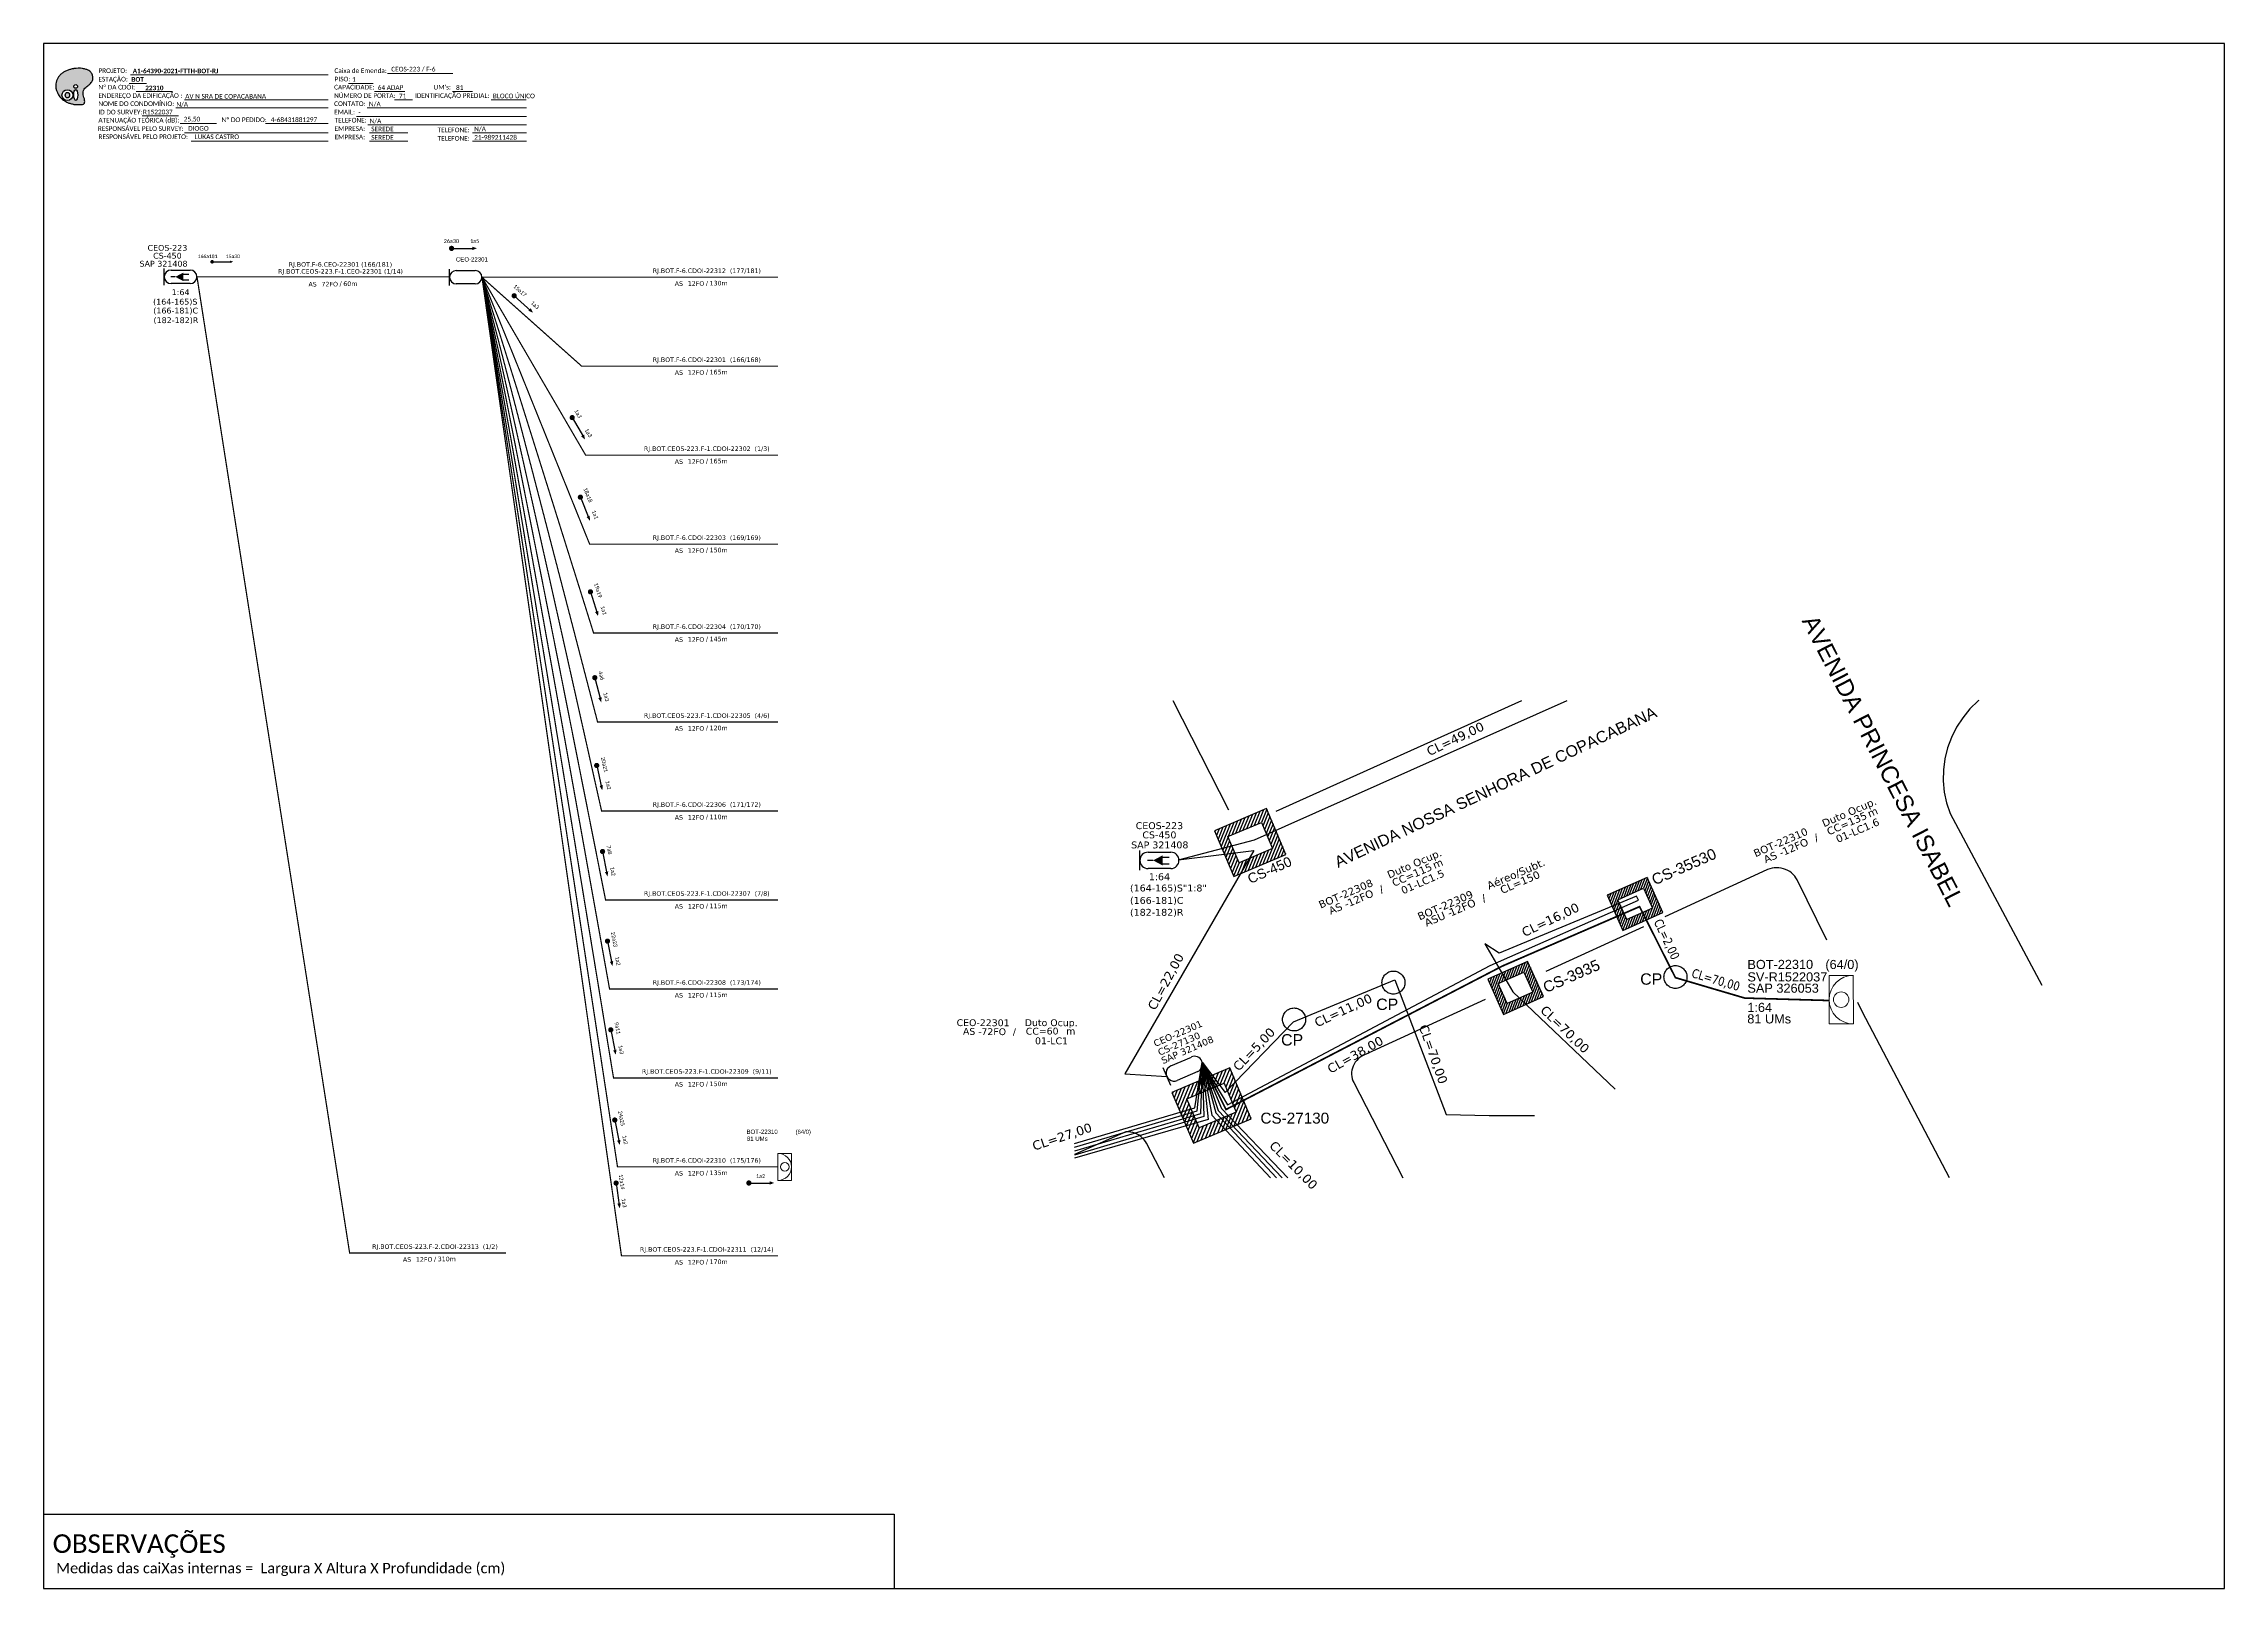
# Model space of a CAD drawing. Extents: x -89 to 1647, y 705 to 1299.
# Drawn here: x -89 to 749, y 705 to 1299 of the extents above; entities that cross this region are included whole.
import ezdxf
from ezdxf.enums import TextEntityAlignment as Align

# ---------------------------------------------------------------- set-up
doc = ezdxf.new("R2010")
doc.units = 0
doc.linetypes.add('PHANTOM2', pattern=[1.25, 0.625, -0.125, 0.125, -0.125, 0.125, -0.125])
for name, color, linetype in [('10.0-Cartográfico', 252, 'Continuous'), ('10.1-Caixas Subterrâneas', 5, 'Continuous'), ('10.3-Nome das Ruas', 252, 'Continuous'), ('20.4-CEOS', 1, 'Continuous'), ('20.5-CEO', 1, 'Continuous'), ('CAP a instalar', 1, 'Continuous'), ('CAP_A_INSTALAR', 1, 'Continuous'), ('CD a instalar', 1, 'Continuous'), ('CELULAS_GPON', 7, 'Continuous'), ('label_cabos', 7, 'Continuous'), ('Legenda', 1, 'Continuous'), ('LOGRADOURO', 5, 'Continuous'), ('SETA', 7, 'Continuous')]:
    doc.layers.add(name, color=color, linetype=linetype)
for name, color, linetype, lineweight in [("20.0-LEGENDA DOS CDO'S", 1, 'Continuous', 0), ('20.1-CDO_INTERIOR', 1, 'Continuous', 0), ('20.2-CDO_POSTE', 1, 'Continuous', 5), ('40.1-ETIQUETAS', 1, 'Continuous', 20)]:
    doc.layers.add(name, color=color, linetype=linetype, lineweight=lineweight)
doc.layers.add('EXTRA', color=50, linetype='Continuous', plot=False)
doc.styles.add('ARIAL', font='arial.ttf')
doc.styles.add('DIGICADE', font='arial.ttf')
doc.styles.add('siredit', font='verdana.ttf')
doc.styles.get("Standard").update_dxf_attribs({"font": 'arial.ttf'})
doc.styles.add('WMF-Calibri0', font='calibri.ttf')
doc.styles.add('WMF-Calibri1', font='calibrib.ttf')
doc.linetypes.add('FENCELINE1', pattern='A,0.25,-0.1,[133,ltypeshp.shx,S=0.1,R=0,X=-0.1,Y=0],-0.1,1', length=1.45)

# ---------------------------------------------------------------- blocks, each defined once
blk = doc.blocks.new('OI')
h = blk.add_hatch(color=40)
edge = h.paths.add_edge_path()
edge.add_spline(control_points=[(4.35, -0.67), (3.92, -0.99), (3.26, -1.5), (2.81, -2.59), (2.9, -3.5), (3.06, -4.27), (3.31, -4.85), (3.37, -5.39), (3.4, -5.88), (3.2, -6.4), (2.54, -6.61), (1.65, -6.63), (0.55, -6.67), (-0.56, -6.42), (-1.61, -6.14), (-2.77, -5.61), (-3.92, -4.77), (-4.89, -3.7), (-5.34, -2.65), (-5.6, -1.94), (-5.85, -0.96), (-5.71, 0.47), (-5.1, 2.02), (-4.14, 3.02), (-3.3, 3.61), (-2.37, 4.16), (-1.36, 4.44), (-0.56, 4.7), (0.79, 4.85), (2.24, 4.97), (3.79, 4.57), (4.67, 4.21), (5.44, 3.65), (5.76, 2.99), (6.03, 2.21), (6.01, 1.46), (5.72, 0.64), (5.31, 0.08), (4.88, -0.38), (4.51, -0.55), (4.35, -0.67)], knot_values=[0, 0, 0, 0, 1.60434, 2.417191, 3.427595, 4.282808, 4.776746, 5.304182, 5.888771, 6.258406, 6.858137, 7.79129, 8.986195, 10.124242, 11.187857, 12.242908, 13.953784, 15.414161, 16.515391, 17.349188, 17.675853, 19.552021, 21.515531, 22.568638, 23.63245, 24.621084, 25.782718, 26.745347, 27.142653, 29.870543, 31.004649, 31.921532, 32.709589, 33.801391, 34.042471, 35.192333, 35.971461, 36.628871, 37.254359, 37.836911, 37.836911, 37.836911, 37.836911], degree=3, periodic=0)
h.paths.add_polyline_path([(1.13, -0.87, -1), (-0.04, -0.87, -1)], flags=16)
edge = h.paths.add_edge_path(flags=16)
edge.add_ellipse((0.56, -3.59), major_axis=(-0.02, 1.71), ratio=0.361305, start_angle=0, end_angle=360)
h.paths.add_polyline_path([(-0.36, -3.62, -1), (-3.8, -3.62, -1)], flags=16)
edge = h.paths.add_edge_path(flags=0)
edge.add_ellipse((-2.08, -3.62), major_axis=(0, 0.885), ratio=0.758294, start_angle=0, end_angle=360)
at = {"color": 40}
for centre, radius in [((-2.08, -3.62), 1.72), ((0.54, -0.87), 0.587)]:
    blk.add_circle(centre, radius, dxfattribs=at)
blk.add_ellipse((-2.08, -3.62), major_axis=(0, 0.885), ratio=0.758294, start_param=-3.141592653589792, end_param=3.141592653589792, dxfattribs=at)
blk.add_ellipse((0.56, -3.59), major_axis=(-0.02, 1.71), ratio=0.361305, dxfattribs=at)
at = {"color": 40, "start_tangent": (-0.800898, -0.598801), "end_tangent": (-0.800898, -0.598801)}
blk.add_spline([(4.35, -0.67), (3.2, -1.78), (2.9, -2.54), (2.92, -3.55), (3.12, -4.38), (3.28, -4.85), (3.37, -5.37), (3.35, -5.95), (3.2, -6.29), (2.66, -6.55), (1.73, -6.63), (0.54, -6.62), (-0.58, -6.41), (-1.6, -6.11), (-2.56, -5.67), (-3.95, -4.67), (-4.89, -3.56), (-5.37, -2.56), (-5.64, -1.78), (-5.72, -1.46), (-5.63, 0.42), (-4.84, 2.22), (-4.13, 2.99), (-3.27, 3.62), (-2.4, 4.09), (-1.3, 4.47), (-0.37, 4.72), (0.02, 4.77), (2.75, 4.8), (3.85, 4.53), (4.69, 4.16), (5.31, 3.68), (5.85, 2.73), (5.93, 2.5), (5.94, 1.35), (5.67, 0.62), (5.29, 0.08), (4.84, -0.36), (4.35, -0.67)], degree=3, dxfattribs=at)
blk = doc.blocks.new('CARIMBO')
at = {"color": 7, "lineweight": 0}
for points in [[(134.48, -16.3), (159.61, -16.3)], [(35.15, -20.06), (41.7, -20.06)], [(35.66, -16.79), (111.64, -16.79)], [(37.81, -23.14), (51.75, -23.14)], [(119.43, -20.02), (128.92, -20.02)], [(129.48, -23.14), (141.1, -23.14)], [(159.42, -23.14), (167.09, -23.14)], [(40.13, -32.55), (54.07, -32.55)], [(52.97, -29.48), (111.64, -29.48)], [(56.38, -26.37), (111.64, -26.37)], [(122.56, -32.72), (187.83, -32.72)], [(126.6, -29.48), (187.83, -29.48)], [(137.07, -26.37), (144.01, -26.37)], [(174.24, -26.37), (187.8, -26.37)], [(54.67, -35.52), (68.61, -35.52)], [(56.38, -39.07), (111.64, -39.07)], [(126.84, -35.96), (187.83, -35.96)], [(127.45, -39.07), (142.25, -39.07)], [(167.06, -39.07), (187.83, -39.07)], [(58.87, -42.31), (111.64, -42.31)], [(127.45, -42.31), (142.25, -42.31)], [(167.06, -42.31), (187.83, -42.31)]]:
    blk.add_lwpolyline(points, dxfattribs=at)
at = {"color": 7, "xscale": 1.213923925163967, "yscale": 1.213923925163967, "zscale": 1.213923925163967, "rotation": 0.1532896023949059}
blk.add_blockref('OI', (13.86, -20.16), dxfattribs=at)
at = {"color": 7, "lineweight": 0, "style": 'WMF-Calibri0'}
for s, height, p in [('PROJETO:', 1.793, (23.26, -16.04)), ('Caixa de Emenda:', 1.7927, (114.02, -16.04)), ('ESTAÇÃO:', 1.793, (23.26, -19.32)), ('ENDEREÇO DA EDIFICAÇÃO :', 1.7927, (23.26, -25.63)), ('Nº DA CDOI:', 1.7927, (23.26, -22.39)), ('CAPACIDADE:', 1.7927, (113.91, -22.39)), ('NÚMERO DE PORTA:', 1.7927, (113.91, -25.63)), ('PISO:', 1.793, (114.09, -19.28)), ('IDENTIFICAÇÃO PREDIAL:', 1.7927, (144.99, -25.63)), ("UM's:", 1.793, (152.15, -22.39)), ('ATENUAÇÃO TEÓRICA (dB):', 1.7927, (23.26, -35.09)), ('NOME DO CONDOMÍNIO:', 1.7927, (23.26, -28.74)), ('ID DO SURVEY:', 1.7927, (23.26, -31.97)), ('CONTATO:', 1.793, (113.91, -28.74)), ('EMAIL:', 1.793, (113.91, -31.97)), ('TELEFONE:', 1.793, (114.09, -35.09)), ('RESPONSÁVEL PELO SURVEY:', 1.7927, (23.02, -38.32)), ('RESPONSÁVEL PELO PROJETO:', 1.7927, (23.26, -41.44)), ('EMPRESA:', 1.793, (114.09, -38.32)), ('EMPRESA:', 1.793, (114.09, -41.56)), ('TELEFONE:', 1.793, (153.7, -38.83)), ('TELEFONE:', 1.793, (153.7, -42.06))]:
    blk.add_text(s, height=height, dxfattribs=at).set_placement(p)
at = {"color": 7, "lineweight": 0, "flags": 8}
for tag, p, style in [('PROJ', (36.46, -16.13), 'WMF-Calibri1'), ('CEOS-XX', (135.87, -15.46), 'WMF-Calibri0'), ('EST', (35.94, -19.41), 'WMF-Calibri1'), ('LOGRADOURO', (56.65, -25.91), 'WMF-Calibri0'), ('PISO_PTR', (120.78, -19.42), 'WMF-Calibri0'), ('CAPAC.', (130.66, -22.52), 'WMF-Calibri0'), ('N°', (138.85, -25.77), 'WMF-Calibri0'), ("UC'S", (160.78, -22.54), 'WMF-Calibri0'), ('N°PREDIO', (174.94, -25.77), 'WMF-Calibri0'), ('_ID_', (40.39, -31.94), 'WMF-Calibri0'), ('NOME_DO_COND.', (53.23, -29.02), 'WMF-Calibri0'), ('O_POTEN', (56.06, -34.68), 'WMF-Calibri0'), ('EMAIL', (123.26, -32.12), 'WMF-Calibri0'), ('NOME_DO_CONTATO', (127.3, -28.89), 'WMF-Calibri0'), ('RES_SURVEY', (57.78, -38.23), 'WMF-Calibri0'), ('RES_PROJ', (60.27, -41.47), 'WMF-Calibri0'), ('TELEFONE', (127.55, -35.36), 'WMF-Calibri0'), ('EMP_RESP_SURVEY', (128.16, -38.47), 'WMF-Calibri0'), ('EMP_RESP_PROJ', (128.16, -41.71), 'WMF-Calibri0'), ('CONT_RESP_SURVEY', (167.76, -38.47), 'WMF-Calibri0'), ('CONT_RESP_PROJ', (167.76, -41.71), 'WMF-Calibri0')]:
    blk.add_attdef(tag, p, '', height=1.79, dxfattribs=dict(at, style=style))
at = {"color": 7, "lineweight": 0, "style": 'WMF-Calibri1', "flags": 8}
blk.add_attdef("N° CDO'S", text='', height=1.79, dxfattribs=at).set_placement((44.78, -22.68), align=Align.CENTER)
blk = doc.blocks.new('ETIQUETA_RS5F')
at = {"layer": '40.1-ETIQUETAS', "color": 0, "style": 'siredit'}
blk.add_text('/', height=1.5, dxfattribs=at).set_placement((1.58, -1.95), align=Align.MIDDLE_RIGHT)
for tag, p in [('ETIQUETA_R_SECUNDARIA', (1.21, 2.1)), ('ETIQUETA_R_PRIMARIA', (1.21, 4.1)), ('F_ATIVAS/F_MORTAS', (1.14, -4.24))]:
    blk.add_attdef(tag, text='', height=1.5, dxfattribs=at).set_placement(p, align=Align.MIDDLE_CENTER)
for tag, p in [('TIPO_CABO', (-6.58, -2.12)), ('CAP_CABO', (0.4, -2.09))]:
    blk.add_attdef(tag, text='', height=1.5, dxfattribs=at).set_placement(p, align=Align.MIDDLE_RIGHT)
for tag, p in [('FUSÃO_1', (0.85, -8.39)), ('FUSÃO_2', (0.85, -10.6)), ('FUSÃO_3', (0.85, -12.93)), ('FUSÃO_4', (0.85, -15.14)), ('FUSÃO_5', (0.85, -17.16))]:
    blk.add_attdef(tag, text='', height=1.5, dxfattribs=at).set_placement(p, align=Align.CENTER)
blk.add_attdef('METROS', text='', height=1.5, dxfattribs=at).set_placement((2.14, -1.95), align=Align.MIDDLE_LEFT)
blk = doc.blocks.new('CDOE-TEXTO PADRÃO')
at = {"layer": "20.0-LEGENDA DOS CDO'S", "color": 0, "style": 'ARIAL'}
for tag, p in [('CDO_N', (0.49, 7.39)), ('SAP', (0.51, 1.67)), ('CORDOALHA', (0.5, 4.33)), ('SPLITER_1', (0.59, -0.91)), ('(XX-XX_F)S', (0.54, -8.29)), ('SPLITER_2', (0.6, -3.55)), ('(XX-XX_L)S', (0.55, -10.83)), ('UMS', (0.55, -13.15))]:
    blk.add_attdef(tag, p, '', height=1.7, rotation=0.11799, dxfattribs=at)
blk.add_attdef('FIBRAS_UTILIZADAS', text='', height=1.7, rotation=0.11799, dxfattribs=at).set_placement((19.77, 7.43), align=Align.CENTER)
blk = doc.blocks.new('CDOI_INT')
at = {"layer": '20.1-CDO_INTERIOR', "color": 0, "lineweight": 18}
blk.add_lwpolyline([(4.25, -4.25), (4.25, 4.25), (0, 4.25), (0, -4.25)], close=True, dxfattribs=at)
blk.add_circle((2.12, 0), 1.36, dxfattribs=at)
blk.add_arc((0, 0), 4.25, 270, 90, dxfattribs=at)
at = {"layer": "20.0-LEGENDA DOS CDO'S", "color": 0, "style": 'ARIAL'}
for tag, p in [('SAP', (-0.08, 6.23)), ('CDO_N', (-0.08, 10.38)), ('SURVEY', (-0.08, 8.2)), ('SPLITER_1', (21.18, 10.38)), ('SPLITER_2', (21.19, 8.68)), ('1:XX', (5.94, -2.22)), ('UMS', (5.94, -4.24))]:
    blk.add_attdef(tag, p, '', height=1.36, dxfattribs=at)
blk.add_attdef('FIBRAS_UTILIZADAS', text='', height=1.36, dxfattribs=at).set_placement((15.34, 10.38), align=Align.CENTER)
blk = doc.blocks.new('*X65')
at = {"color": 0, "linetype": 'Continuous'}
for p, q in [((-1.25, 0.34099), (-0.49099, 1.1)), ((-1.25, 0.517767), (-0.667767, 1.1)), ((-1.25, 0.694544), (-0.844544, 1.1)), ((-1.25, 0.87132), (-1.02132, 1.1)), ((-1.25, 1.048097), (-1.198097, 1.1)), ((-0.789214, 0.625), (-0.314214, 1.1)), ((-0.612437, 0.625), (-0.137437, 1.1)), ((-0.43566, 0.625), (0.03934, 1.1)), ((-0.258883, 0.625), (0.216117, 1.1)), ((-0.082107, 0.625), (0.392893, 1.1)), ((0.09467, 0.625), (0.56967, 1.1)), ((0.271447, 0.625), (0.746447, 1.1)), ((0.448223, 0.625), (0.923223, 1.1)), ((0.625, 0.625), (1.1, 1.1)), ((0.801777, 0.625), (1.25, 1.073223)), ((0.8035, 0.449947), (1.25, 0.896447)), ((-1.25, 0.164214), (-0.8035, 0.610714)), ((-1.25, -0.012563), (-0.8035, 0.433937)), ((-1.25, -0.18934), (-0.8035, 0.25716)), ((-1.25, -0.366117), (-0.8035, 0.080383)), ((0.8035, 0.27317), (1.25, 0.71967)), ((0.8035, 0.096393), (1.25, 0.542893)), ((0.8035, -0.080383), (1.25, 0.366117)), ((0.8035, -0.25716), (1.25, 0.18934)), ((0.8035, -0.433937), (1.25, 0.012563)), ((-1.25, -0.542893), (-0.8035, -0.096393)), ((-1.25, -0.71967), (-0.8035, -0.27317)), ((-1.25, -0.896447), (-0.8035, -0.449947)), ((-1.25, -1.073223), (-0.801777, -0.625)), ((-1.1, -1.1), (-0.625, -0.625)), ((-0.923223, -1.1), (-0.448223, -0.625)), ((-0.746447, -1.1), (-0.271447, -0.625)), ((-0.56967, -1.1), (-0.09467, -0.625)), ((-0.392893, -1.1), (0.082107, -0.625)), ((-0.216117, -1.1), (0.258883, -0.625)), ((-0.03934, -1.1), (0.43566, -0.625)), ((0.137437, -1.1), (0.612437, -0.625)), ((0.314214, -1.1), (0.789214, -0.625)), ((0.49099, -1.1), (1.25, -0.34099)), ((0.667767, -1.1), (1.25, -0.517767)), ((0.8035, -0.610714), (1.25, -0.164214)), ((0.844544, -1.1), (1.25, -0.694544)), ((1.02132, -1.1), (1.25, -0.87132)), ((1.198097, -1.1), (1.25, -1.048097))]:
    blk.add_line(p, q, dxfattribs=at)
blk = doc.blocks.new('MANHOLE_MQ')
at = {"color": 0, "linetype": 'Continuous'}
for p, q in [((0.00000623, 0.00000569), (-0.00000627, 0.00000569)), ((-0.00000627, 0.00000569), (-0.00000627, -0.00000531)), ((0.00000623, -0.00000531), (0.00000623, 0.00000569)), ((-0.00000404, 0.00000331), (0.00000399, 0.00000331)), ((-0.00000404, -0.00000294), (-0.00000404, 0.00000331)), ((0.00000399, 0.00000331), (0.00000399, -0.00000294)), ((0.00000399, -0.00000294), (-0.00000404, -0.00000294)), ((0.00000399, -0.00000294), (0.00000399, -0.00000294)), ((-0.00000627, -0.00000531), (0.00000623, -0.00000531))]:
    blk.add_line(p, q, dxfattribs=at)
at = {"color": 0, "linetype": 'Continuous', "xscale": 5e-06, "yscale": 5e-06, "zscale": 1e-05}
blk.add_blockref('*X65', (-0.00000002, 0.00000019), dxfattribs=at)
blk = doc.blocks.new('MHMZ')
at = {"linetype": 'PHANTOM2'}
blk.add_circle((0, 0), 0.0000101, dxfattribs=at)
blk = doc.blocks.new('*U86')
at = {"layer": '20.4-CEOS', "color": 7, "style": 'siredit'}
for tag, p in [('FIBRAS_SPLITTER', (0, 0)), ('FIBRAS_TOP_C', (0, -4.13)), ('RESERVA_FINAIS', (0, -5.46))]:
    blk.add_attdef(tag, p, '', height=1.01, dxfattribs=at)
for tag, p, flags in [('ID_ATIVIDADE', (0, -6.77), 3), ('QTDE', (0, -9.4), 1), ('FATOR', (0, -8.09), 1), ('FID', (0, -10.71), 1)]:
    blk.add_attdef(tag, p, '', height=1.01, dxfattribs=dict(at, flags=flags))
blk = doc.blocks.new('Inst CDOI-64')
at = {"layer": '20.1-CDO_INTERIOR', "color": 1, "lineweight": 18}
blk.add_lwpolyline([(-2.12, -2.13), (-2.12, 2.12), (0, 2.12), (0.01, -2.13)], close=True, dxfattribs=at)
blk.add_circle((-1.06, 0), 0.68, dxfattribs=at)
blk.add_arc((0.01, 0), 2.13, 90.0276, 270.0276, dxfattribs=at)
at = {"layer": "20.0-LEGENDA DOS CDO'S"}
for tag, p, style, flags in [('ID_ATIVIDADE', (-9.3, 3.78), 'ARIAL', 3), ('FATOR', (-1.5, 3.78), 'ARIAL', 1), ('QTDE', (-9.18, -3.66), 'DIGICADE', 3)]:
    blk.add_attdef(tag, p, '', height=0.8, rotation=0.118, dxfattribs=dict(at, style=style, flags=flags))
at = {"layer": "20.0-LEGENDA DOS CDO'S", "style": 'ARIAL'}
for tag, p, rotation in [('SURVEY', (-9.3, 1.6), 359.9724), ('FID', (-9.3, 2.69), 0.118), ('SAP', (-9.3, 0.61), 359.9724), ('1:XX', (-9.31, -1.08), 359.9724), ('UMS', (-9.31, -2.09), 359.9724)]:
    blk.add_attdef(tag, p, '', height=0.8, rotation=rotation, dxfattribs=at)
blk.add_attdef('FIBRAS_UTILIZADAS', text='', height=0.8, rotation=359.9724, dxfattribs=at).set_placement((-0.99, 2.69), align=Align.CENTER)
blk = doc.blocks.new('Inst CB DT OCUP CFOA-SM-AS-80-TS-72')
at = {"layer": 'label_cabos', "color": 0, "style": 'siredit'}
for tag, flags, p in [('ID_ATIVIDADE', 3, (1.31, 2.67)), ('FATOR', 1, (11.56, 2.55))]:
    blk.add_attdef(tag, text='', height=1, rotation=359.69, dxfattribs=dict(at, flags=flags)).set_placement(p, align=Align.MIDDLE_CENTER)
for tag, p in [('TIPO_CABO', (1.76, 0)), ('DESTINO_CABO', (3.13, 1.26)), ('CABO', (4.69, -0.05)), ('/', (7.71, -0.05)), ('LANCE', (10.91, 0)), ('TIPO_CABO', (13.11, 1.24)), ('UND', (15.96, 0)), ('FID', (13.15, -1.41))]:
    blk.add_attdef(tag, text='', height=1, rotation=359.69, dxfattribs=at).set_placement(p, align=Align.MIDDLE_CENTER)
blk.add_attdef('QTDE', (12.43, -0.47), '', height=1, rotation=359.69, dxfattribs=at)
blk = doc.blocks.new('Inst CB DT OCUP CFOA-SM-AS-80-TS-24')
at = {"layer": 'label_cabos', "color": 0, "style": 'siredit'}
for tag, flags, p in [('ID_ATIVIDADE', 3, (1.31, 2.67)), ('FATOR', 1, (11.56, 2.55))]:
    blk.add_attdef(tag, text='', height=1, rotation=359.69, dxfattribs=dict(at, flags=flags)).set_placement(p, align=Align.MIDDLE_CENTER)
for tag, p in [('TIPO_CABO', (1.76, 0)), ('DESTINO_CABO', (3.13, 1.26)), ('CABO', (4.69, -0.05)), ('/', (7.71, -0.05)), ('LANCE', (10.91, 0)), ('TIPO_CABO', (13.11, 1.24)), ('UND', (15.96, 0)), ('FID', (13.15, -1.41))]:
    blk.add_attdef(tag, text='', height=1, rotation=359.69, dxfattribs=at).set_placement(p, align=Align.MIDDLE_CENTER)
blk.add_attdef('QTDE', (12.43, -0.47), '', height=1, rotation=359.69, dxfattribs=at)
blk = doc.blocks.new('LEGENDA DOS CABOS')
at = {"layer": 'EXTRA', "color": 0, "style": 'siredit'}
for tag, p in [('ID', (4.6, 0.97)), ('XX', (9.03, 0.97))]:
    blk.add_attdef(tag, text='', height=0.48, rotation=359.69, dxfattribs=at).set_placement(p, align=Align.MIDDLE_CENTER)
at = {"layer": 'Legenda', "color": 0, "style": 'siredit'}
for tag, p in [('TIPO_CABO', (1.31, 0)), ('CABO', (4.69, -0.05)), ('/', (6.81, -0.05)), ('METROS', (10.03, -0.05))]:
    blk.add_attdef(tag, text='', height=0.8, rotation=359.69, dxfattribs=at).set_placement(p, align=Align.MIDDLE_CENTER)

msp = doc.modelspace()

# ---------------------------------------------------------------- linework, layer by layer
msp.add_lwpolyline([(-89.32, 705.02), (749.25, 705.02), (749.25, 1299.02), (-89.32, 1299.02), (-89.32, 705.02)])
at = {"color": 7, "lineweight": 0}
msp.add_lwpolyline([(-4.01, 1268.26), (20.14, 1268.26)], dxfattribs=at)
at = {"const_width": 1}
for points in [[(67.05, 1220.28, 1), (68.06, 1220.28, 1)], [(91.24, 1202.4, 1), (91.99, 1201.73, 1)], [(113.69, 1155.66, 1), (114.19, 1154.79, 1)], [(116.9, 1125.08, 1), (117.28, 1124.15, 1)], [(120.81, 1088.71, 1), (121.11, 1087.75, 1)], [(122.5, 1055.69, 1), (122.75, 1054.72, 1)], [(123.25, 1021.95, 1), (123.47, 1020.97, 1)], [(125.51, 988.86, 1), (125.71, 987.87, 1)], [(127.41, 954.4, 1), (127.61, 953.41, 1)], [(128.68, 920.3, 1), (128.87, 919.32, 1)], [(130.21, 885.61, 1), (130.4, 884.62, 1)], [(130.75, 861.37, 1), (130.89, 860.37, 1)], [(181.36, 860.9, 1), (182.37, 860.9, 1)]]:
    msp.add_lwpolyline(points, format="xyb", close=True, dxfattribs=at)
at = {"color": 7, "const_width": 0.689}
msp.add_lwpolyline([(-24.87, 1215.14, 1), (-24.18, 1215.14, 1)], format="xyb", close=True, dxfattribs=at)
at = {"color": 7}
msp.add_lwpolyline([(-89.24, 733.5), (237.71, 733.5), (237.71, 705.02)], dxfattribs=at)
at = {"layer": '10.0-Cartográfico'}
for points in [[(344.87, 1046.49), (366.26, 1004.41)], [(384.68, 1003.91), (479.05, 1046.49)], [(654.82, 1046.49), (654.57, 1046.29), (651.42, 1043.17), (648.65, 1039.78), (646.26, 1036.12), (644.31, 1032.23), (642.83, 1028.18), (641.78, 1024.02), (641.19, 1019.78), (641.12, 1015.52), (641.52, 1011.25), (642.43, 1007.08), (643.76, 1002.98), (679.11, 937)], [(596.42, 954.26), (584.93, 977.5), (584.5, 978.24), (584.02, 978.95), (583.45, 979.57), (582.81, 980.16), (582.12, 980.66), (581.34, 981.09), (580.53, 981.47), (579.71, 981.74), (578.86, 981.97), (577.96, 982.08), (577.06, 982.11), (576.17, 982.06), (575.32, 981.93), (574.42, 981.72), (573.62, 981.39), (573.36, 981.31), (534.11, 963.26)], [(525.82, 959.45), (488.39, 942.23)], [(465.04, 931.49), (418.38, 910.03), (417.58, 909.63), (416.86, 909.15), (416.18, 908.63), (415.59, 908.03), (415.05, 907.35), (414.59, 906.63), (414.21, 905.88), (413.92, 905.08), (413.76, 904.29), (413.65, 903.46), (413.62, 902.63), (413.71, 901.8), (413.89, 901.01), (414.16, 900.23), (414.47, 899.56)], [(610.11, 926.58), (608.29, 930.25)], [(643.49, 862.95), (610.11, 926.58)], [(414.47, 899.56), (433.38, 862.95)], [(341.65, 862.95), (334.79, 876.16), (334.35, 876.87), (333.83, 877.53), (333.27, 878.16), (332.62, 878.75), (331.89, 879.25), (331.16, 879.68), (330.34, 880.02), (329.48, 880.29), (328.63, 880.48), (327.73, 880.59), (326.83, 880.61), (307.13, 871.9)]]:
    msp.add_lwpolyline(points, dxfattribs=at)
at = {"layer": '20.4-CEOS', "color": 7}
for p, q in [((-40.32, 1211.96), (-32.96, 1211.96)), ((-32.96, 1206.72), (-40.32, 1206.72)), ((335.35, 988.08), (344.13, 988.08)), ((344.13, 981.82), (335.35, 981.82))]:
    msp.add_line(p, q, dxfattribs=at)
at = {"layer": '20.4-CEOS', "color": 5}
for p, q in [((66.78, 1206.07), (66.78, 1212.32)), ((69.37, 1211.79), (76.64, 1211.79)), ((76.64, 1206.6), (69.37, 1206.6))]:
    msp.add_line(p, q, dxfattribs=at)
at = {"layer": '20.4-CEOS', "color": 7}
for points in [[(-42.94, 1206.18), (-42.94, 1212.5)], [(-38.67, 1209.34), (-40.44, 1209.34)], [(-35.77, 1210.38), (-33.53, 1210.38)], [(-35.77, 1208.2), (-33.53, 1208.2)], [(332.23, 981.18), (332.23, 988.72)], [(337.32, 984.95), (335.21, 984.95)], [(340.78, 986.19), (343.45, 986.19)], [(340.78, 983.59), (343.45, 983.59)]]:
    msp.add_lwpolyline(points, dxfattribs=at)
for points in [[(-38.67, 1209.34, 0, 3.24, 0), (-35.63, 1209.34, 3.24, 3.24, 0)], [(337.32, 984.95, 0, 3.86, 0), (340.94, 984.95, 3.86, 3.86, 0)]]:
    msp.add_lwpolyline(points, format="xyseb", dxfattribs=at)
for centre, radius, start, end in [((-40.32, 1209.34), 2.62, 90, 270), ((-32.96, 1209.34), 2.62, 270, 90), ((335.35, 984.95), 3.13, 90, 270), ((344.13, 984.95), 3.13, 270, 90)]:
    msp.add_arc(centre, radius, start, end, dxfattribs=at)
at = {"layer": '20.4-CEOS', "color": 5}
for centre, start, end in [((69.37, 1209.2), 90, 270), ((76.64, 1209.2), 270, 90)]:
    msp.add_arc(centre, 2.59, start, end, dxfattribs=at)
at = {"layer": '20.5-CEO', "color": 5}
for p, q in [((344.15, 905.92), (352.02, 909.35)), ((354.47, 903.74), (346.59, 900.3))]:
    msp.add_line(p, q, dxfattribs=at)
msp.add_lwpolyline([(341.09, 905.27), (344.04, 898.5)], dxfattribs=at)
for centre, start, end in [((345.37, 903.11), 113.56742, 293.56742), ((353.24, 906.55), 293.56742, 113.56742)]:
    msp.add_arc(centre, 3.06, start, end, dxfattribs=at)
at = {"layer": 'CAP a instalar', "color": 7, "linetype": 'FENCELINE1', "ltscale": 5, "const_width": 0.469}
for points in [[(-30.34, 1209.36), (66.78, 1209.36)], [(193.07, 1209.2), (79.23, 1209.2)], [(193.07, 1174.99), (117.58, 1174.99), (79.23, 1209.2)], [(193.07, 1106.57), (120.64, 1106.57), (79.23, 1209.2)], [(193.07, 1072.36), (122.17, 1072.36), (79.23, 1209.2)], [(193.07, 1003.94), (125.24, 1003.94), (79.23, 1209.2)], [(193.07, 935.52), (128.3, 935.52), (79.23, 1209.2)]]:
    msp.add_lwpolyline(points, dxfattribs=at)
at = {"layer": 'CAP a instalar', "linetype": 'FENCELINE1', "ltscale": 5, "const_width": 0.469}
msp.add_lwpolyline([(193.07, 867.1), (131.36, 867.1), (79.23, 1209.2)], dxfattribs=at)
at = {"layer": 'CAP_A_INSTALAR', "color": 8, "linetype": 'FENCELINE1', "ltscale": 5}
for points in [[(347.03, 985.18), (376.27, 992.87), (496.47, 1046.49)], [(356.2, 907.37), (365.87, 891.02), (466.94, 944.6), (523.9, 969.69), (523.2, 971.18)], [(523.2, 971.18), (470.33, 949.22), (464.83, 952.86), (475.58, 934.43)], [(475.58, 934.43), (515, 897), (515, 897)], [(356.2, 907.37), (358.45, 885.29), (307.13, 870.39)], [(307.13, 874.62), (354.27, 888.65), (356.2, 907.37)], [(356.2, 907.37), (361.43, 887.85), (384.75, 862.95)], [(356.2, 907.37), (363.57, 889.57), (389.13, 862.95)]]:
    msp.add_lwpolyline(points, dxfattribs=at)
at = {"layer": 'CAP_A_INSTALAR', "color": 7, "linetype": 'FENCELINE1', "ltscale": 5}
for points in [[(347.03, 985.18), (376.02, 988.71), (326.42, 902.9), (342.56, 901.89)], [(356.2, 907.37), (365.05, 895.68), (391.32, 922.89), (430.29, 938.97), (449.95, 887.22), (466.49, 886.91), (483.95, 886.87)], [(356.2, 907.37), (355.52, 887.55), (307.13, 873.14)], [(356.2, 907.37), (356.86, 886.42), (307.13, 871.6)], [(307.13, 876.1), (353.33, 889.8), (356.2, 907.37)], [(356.2, 907.37), (359.95, 887), (382.5, 862.95)], [(356.2, 907.37), (362.38, 888.73), (386.97, 862.95)]]:
    msp.add_lwpolyline(points, dxfattribs=at)
at = {"layer": 'CAP_A_INSTALAR', "linetype": 'FENCELINE1', "ltscale": 5, "const_width": 0.656}
msp.add_lwpolyline([(356.2, 907.37), (365.34, 889.16), (471.52, 944.28), (524.37, 967.17), (538.14, 939.87), (564.82, 932.01), (597.26, 931.08)], dxfattribs=at)
at = {"layer": 'CD a instalar', "color": 7, "linetype": 'FENCELINE1', "ltscale": 5, "const_width": 0.469}
for points in [[(88.53, 833.96), (28.36, 833.96), (-30.34, 1209.36)], [(193.07, 1140.78), (119.11, 1140.78), (79.23, 1209.2)], [(193.07, 1038.15), (123.7, 1038.15), (79.23, 1209.2)], [(193.07, 969.73), (126.77, 969.73), (79.23, 1209.2)], [(193.07, 901.31), (129.83, 901.31), (79.23, 1209.2)], [(193.07, 832.89), (132.89, 832.89), (79.23, 1209.2)]]:
    msp.add_lwpolyline(points, dxfattribs=at)
at = {"layer": 'SETA'}
for points in [[(67.56, 1220.28), (76.19, 1220.28)], [(91.62, 1202.06), (98.05, 1196.3)], [(113.94, 1155.23), (118.28, 1147.76)], [(117.09, 1124.62), (120.32, 1116.61)], [(120.96, 1088.23), (123.55, 1079.99)], [(122.62, 1055.2), (124.78, 1046.84)], [(123.36, 1021.46), (125.25, 1013.03)], [(125.61, 988.37), (127.28, 979.9)], [(127.51, 953.91), (129.18, 945.43)], [(128.78, 919.81), (130.45, 911.34)], [(130.31, 885.12), (131.98, 876.64)], [(130.82, 860.87), (132.04, 852.32)], [(181.87, 860.9), (190.5, 860.9)], [(181.87, 860.9), (190.5, 860.9)]]:
    msp.add_lwpolyline(points, dxfattribs=at)
at = {"layer": 'SETA', "color": 7}
msp.add_lwpolyline([(-24.53, 1215.14), (-17.01, 1215.14)], dxfattribs=at)
at = {"layer": 'SETA'}
for points in [[(75.5, 1220.96), (77.34, 1220.29), (75.5, 1219.63)], [(97.99, 1197.27), (98.91, 1195.54), (97.09, 1196.27)], [(118.52, 1148.7), (118.87, 1146.77), (117.36, 1148.03)], [(120.69, 1117.51), (120.76, 1115.55), (119.45, 1117.01)], [(123.99, 1080.86), (123.9, 1078.9), (122.71, 1080.45)], [(125.27, 1047.69), (125.08, 1045.74), (123.97, 1047.35)], [(125.76, 1013.86), (125.51, 1011.92), (124.45, 1013.57)], [(127.81, 980.71), (127.51, 978.77), (126.5, 980.45)], [(129.71, 946.25), (129.41, 944.31), (128.4, 945.99)], [(130.98, 912.15), (130.68, 910.22), (129.67, 911.89)], [(132.51, 877.46), (132.21, 875.52), (131.2, 877.2)], [(189.81, 861.59), (191.65, 860.92), (189.81, 860.25)], [(132.62, 853.1), (132.21, 851.19), (131.29, 852.91)]]:
    msp.add_solid(points, dxfattribs=at)
at = {"layer": 'SETA', "color": 7}
msp.add_solid([(-17.67, 1215.6), (-16.4, 1215.14), (-17.66, 1214.68)], dxfattribs=at)

# ---------------------------------------------------------------- block references
ref = msp.add_blockref('CARIMBO', (-91.51, 1303.77))
ref.add_attrib('PROJ', 'A1-64390-2021-FTTH-BOT-RJ', (-55.05, 1287.63), dxfattribs={"color": 7, "lineweight": 0, "height": 1.7927, "style": 'WMF-Calibri1'})
ref.add_attrib('EST', 'BOT', (-55.57, 1284.35), dxfattribs={"color": 7, "lineweight": 0, "height": 1.793, "style": 'WMF-Calibri1'})
ref.add_attrib("N° CDO'S", '22310', dxfattribs={"color": 7, "lineweight": 0, "height": 1.793, "style": 'WMF-Calibri1'}).set_placement((-46.73, 1281.09), align=Align.CENTER)
ref.add_attrib('LOGRADOURO', 'AV N SRA DE COPACABANA', (-34.86, 1277.86), dxfattribs={"color": 7, "lineweight": 0, "height": 1.7927, "style": 'WMF-Calibri0'})
ref.add_attrib('NOME_DO_COND.', 'N/A', (-38.28, 1274.74), dxfattribs={"color": 7, "lineweight": 0, "height": 1.793, "style": 'WMF-Calibri0'})
ref.add_attrib('_ID_', 'R1522037', (-51.11, 1271.83), dxfattribs={"color": 7, "lineweight": 0, "height": 1.793, "style": 'WMF-Calibri0'})
ref.add_attrib('O_POTEN', '25,50', (-35.45, 1269.09), dxfattribs={"color": 7, "lineweight": 0, "height": 1.793, "style": 'WMF-Calibri0'})
ref.add_attrib('RES_SURVEY', 'DIOGO', (-33.73, 1265.54), dxfattribs={"color": 7, "lineweight": 0, "height": 1.793, "style": 'WMF-Calibri0'})
ref.add_attrib('RES_PROJ', 'LUKAS CASTRO', (-31.24, 1262.3), dxfattribs={"color": 7, "lineweight": 0, "height": 1.7927, "style": 'WMF-Calibri0'})
ref.add_attrib('CEOS-XX', 'CEOS-223 / F-6', (44.36, 1288.31), dxfattribs={"color": 7, "lineweight": 0, "height": 1.7927, "style": 'WMF-Calibri0'})
ref.add_attrib('CAPAC.', '64 ADAP', (39.15, 1281.25), dxfattribs={"color": 7, "lineweight": 0, "height": 1.793, "style": 'WMF-Calibri0'})
ref.add_attrib("UC'S", '81', (69.27, 1281.23), dxfattribs={"color": 7, "lineweight": 0, "height": 1.793, "style": 'WMF-Calibri0'})
ref.add_attrib('PISO_PTR', '1', (29.28, 1284.34), dxfattribs={"color": 7, "lineweight": 0, "height": 1.79, "style": 'WMF-Calibri0'})
ref.add_attrib('N°', '71', (47.34, 1278), dxfattribs={"color": 7, "lineweight": 0, "height": 1.793, "style": 'WMF-Calibri0'})
ref.add_attrib('N°PREDIO', 'BLOCO ÚNICO', (83.43, 1278), dxfattribs={"color": 7, "lineweight": 0, "height": 1.7927, "style": 'WMF-Calibri0'})
ref.add_attrib('NOME_DO_CONTATO', 'N/A', (35.79, 1274.88), dxfattribs={"color": 7, "lineweight": 0, "height": 1.793, "style": 'WMF-Calibri0'})
ref.add_attrib('EMAIL', '-', (31.75, 1271.65), dxfattribs={"color": 7, "lineweight": 0, "height": 1.79, "style": 'WMF-Calibri0'})
ref.add_attrib('TELEFONE', 'N/A', (36.04, 1268.41), dxfattribs={"color": 7, "lineweight": 0, "height": 1.793, "style": 'WMF-Calibri0'})
ref.add_attrib('EMP_RESP_SURVEY', 'SEREDE', (36.65, 1265.3), dxfattribs={"color": 7, "lineweight": 0, "height": 1.793, "style": 'WMF-Calibri0'})
ref.add_attrib('EMP_RESP_PROJ', 'SEREDE', (36.65, 1262.06), dxfattribs={"color": 7, "lineweight": 0, "height": 1.793, "style": 'WMF-Calibri0'})
ref.add_attrib('CONT_RESP_SURVEY', 'N/A', (76.25, 1265.3), dxfattribs={"color": 7, "lineweight": 0, "height": 1.793, "style": 'WMF-Calibri0'})
ref.add_attrib('CONT_RESP_PROJ', '21-989211428', (76.25, 1262.06), dxfattribs={"color": 7, "lineweight": 0, "height": 1.7927, "style": 'WMF-Calibri0'})
at = {"color": 0, "lineweight": 0, "xscale": 4.375, "yscale": 4.375, "zscale": 4.375}
msp.add_blockref('Inst CDOI-64', (606.53, 931.41), dxfattribs=at).add_auto_attribs({'FIBRAS_UTILIZADAS': '(64/0)', 'SURVEY': 'SV-R1522037', 'SAP': 'SAP 326053', '1:XX': '1:64', 'UMS': '81 UMs', 'FID': 'BOT-22310'})
at = {"layer": '10.1-Caixas Subterrâneas', "color": 30}
for p, xscale, yscale, zscale, rotation in [((374.49, 992.08), 1740667.615626496, 1740667.615626496, 1740667.615626496, 202.9875673620461), ((522.52, 968.42), 1343107.728106864, 1343107.728106864, 1343107.728106864, 204.0747393551156), ((476.56, 936.15), 1343107.728106864, 1343107.728106864, 1343107.728106864, 204.0747393551156), ((359.61, 891), 1934075.128473884, 1934075.128473884, 1934075.128473884, 202.9875673620461)]:
    msp.add_blockref('MANHOLE_MQ', p, dxfattribs=dict(at, xscale=xscale, yscale=yscale, zscale=zscale, rotation=rotation))
at = {"layer": '10.1-Caixas Subterrâneas', "xscale": 437500, "yscale": 437500, "zscale": 437500}
for p in [(429.73, 937.97), (538.17, 940.12), (391.52, 923.78)]:
    msp.add_blockref('MHMZ', p, dxfattribs=at)
at = {"layer": '20.2-CDO_POSTE', "color": 5}
ref = msp.add_blockref('CDOE-TEXTO PADRÃO', (69.14, 1210.32), dxfattribs=dict(at, xscale=0.9762973636283399, yscale=0.9762973636283399, zscale=0.9762973636283399))
ref.add_attrib('CDO_N', 'CEO-22301', (69.25, 1215.21), dxfattribs={"layer": "20.0-LEGENDA DOS CDO'S", "color": 0, "height": 1.66, "rotation": 0.11799, "style": 'ARIAL'})
at = {"layer": '20.4-CEOS', "color": 0, "lineweight": 0}
ref = msp.add_blockref('*U86', (328.42, 973), dxfattribs=dict(at, xscale=2.625, yscale=2.625, zscale=2.625))
ref.add_attrib('FIBRAS_SPLITTER', '(164-165)S"1:8"', (328.42, 973), dxfattribs={"color": 7, "height": 2.6504, "style": 'siredit'})
ref.add_attrib('FIBRAS_TOP_C', '(166-181)C', (328.42, 968.23), dxfattribs={"color": 7, "height": 2.65, "style": 'siredit'})
ref.add_attrib('RESERVA_FINAIS', '(182-182)R', (328.42, 963.66), dxfattribs={"color": 7, "height": 2.65, "style": 'siredit'})
at = {"layer": '40.1-ETIQUETAS', "color": 7}
ref = msp.add_blockref('ETIQUETA_RS5F', (23.45, 1208.99), dxfattribs=dict(at, xscale=1.171556817838141, yscale=1.171556817838141, zscale=1.171556817838141))
ref.add_attrib('ETIQUETA_R_PRIMARIA', 'RJ.BOT.F-6.CEO-22301 (166/181)', dxfattribs={"color": 0, "height": 1.7573, "style": 'siredit'}).set_placement((24.79, 1214.12), align=Align.MIDDLE_CENTER)
ref.add_attrib('ETIQUETA_R_SECUNDARIA', 'RJ.BOT.CEOS-223.F-1.CEO-22301 (1/14)', dxfattribs={"color": 0, "height": 1.7573, "style": 'siredit'}).set_placement((24.83, 1211.45), align=Align.MIDDLE_CENTER)
ref.add_attrib('TIPO_CABO', 'AS', dxfattribs={"color": 0, "height": 1.757, "style": 'siredit'}).set_placement((15.7, 1206.51), align=Align.MIDDLE_RIGHT)
ref.add_attrib('CAP_CABO', '72FO', dxfattribs={"color": 0, "height": 1.757, "style": 'siredit'}).set_placement((23.88, 1206.54), align=Align.MIDDLE_RIGHT)
ref.add_attrib('METROS', '60m', dxfattribs={"color": 0, "height": 1.757, "style": 'siredit'}).set_placement((25.92, 1206.7), align=Align.MIDDLE_LEFT)
at = {"layer": 'CAP a instalar', "color": 7, "linetype": 'FENCELINE1', "ltscale": 5.3}
ref = msp.add_blockref('ETIQUETA_RS5F', (164.3, 1209.21), dxfattribs=dict(at, xscale=1.171556817839053, yscale=1.171556817839053, zscale=1.171556817839053))
ref.add_attrib('ETIQUETA_R_SECUNDARIA', 'RJ.BOT.F-6.CDOI-22312  (177/181)', dxfattribs={"layer": '40.1-ETIQUETAS', "color": 0, "height": 1.7573, "style": 'siredit'}).set_placement((165.68, 1211.68), align=Align.MIDDLE_CENTER)
ref.add_attrib('TIPO_CABO', 'AS', dxfattribs={"layer": '40.1-ETIQUETAS', "color": 0, "height": 1.757, "style": 'siredit'}).set_placement((156.55, 1206.73), align=Align.MIDDLE_RIGHT)
ref.add_attrib('CAP_CABO', '12FO', dxfattribs={"layer": '40.1-ETIQUETAS', "color": 0, "height": 1.757, "style": 'siredit'}).set_placement((164.73, 1206.76), align=Align.MIDDLE_RIGHT)
ref.add_attrib('METROS', '130m', dxfattribs={"layer": '40.1-ETIQUETAS', "color": 0, "height": 1.757, "style": 'siredit'}).set_placement((166.77, 1206.92), align=Align.MIDDLE_LEFT)
ref = msp.add_blockref('ETIQUETA_RS5F', (164.3, 1175), dxfattribs=dict(at, xscale=1.171556817839053, yscale=1.171556817839053, zscale=1.171556817839053))
ref.add_attrib('ETIQUETA_R_SECUNDARIA', 'RJ.BOT.F-6.CDOI-22301  (166/168)', dxfattribs={"layer": '40.1-ETIQUETAS', "color": 0, "height": 1.7573, "style": 'siredit'}).set_placement((165.68, 1177.47), align=Align.MIDDLE_CENTER)
ref.add_attrib('TIPO_CABO', 'AS', dxfattribs={"layer": '40.1-ETIQUETAS', "color": 0, "height": 1.757, "style": 'siredit'}).set_placement((156.55, 1172.52), align=Align.MIDDLE_RIGHT)
ref.add_attrib('CAP_CABO', '12FO', dxfattribs={"layer": '40.1-ETIQUETAS', "color": 0, "height": 1.757, "style": 'siredit'}).set_placement((164.73, 1172.55), align=Align.MIDDLE_RIGHT)
ref.add_attrib('METROS', '165m', dxfattribs={"layer": '40.1-ETIQUETAS', "color": 0, "height": 1.757, "style": 'siredit'}).set_placement((166.77, 1172.71), align=Align.MIDDLE_LEFT)
ref = msp.add_blockref('ETIQUETA_RS5F', (164.3, 1140.79), dxfattribs=dict(at, xscale=1.171556817839053, yscale=1.171556817839053, zscale=1.171556817839053))
ref.add_attrib('ETIQUETA_R_SECUNDARIA', 'RJ.BOT.CEOS-223.F-1.CDOI-22302  (1/3)', dxfattribs={"layer": '40.1-ETIQUETAS', "color": 0, "height": 1.7573, "style": 'siredit'}).set_placement((165.68, 1143.26), align=Align.MIDDLE_CENTER)
ref.add_attrib('TIPO_CABO', 'AS', dxfattribs={"layer": '40.1-ETIQUETAS', "color": 0, "height": 1.757, "style": 'siredit'}).set_placement((156.55, 1138.31), align=Align.MIDDLE_RIGHT)
ref.add_attrib('CAP_CABO', '12FO', dxfattribs={"layer": '40.1-ETIQUETAS', "color": 0, "height": 1.757, "style": 'siredit'}).set_placement((164.73, 1138.34), align=Align.MIDDLE_RIGHT)
ref.add_attrib('METROS', '165m', dxfattribs={"layer": '40.1-ETIQUETAS', "color": 0, "height": 1.757, "style": 'siredit'}).set_placement((166.77, 1138.5), align=Align.MIDDLE_LEFT)
ref = msp.add_blockref('ETIQUETA_RS5F', (164.3, 1106.58), dxfattribs=dict(at, xscale=1.171556817839053, yscale=1.171556817839053, zscale=1.171556817839053))
ref.add_attrib('ETIQUETA_R_SECUNDARIA', 'RJ.BOT.F-6.CDOI-22303  (169/169)', dxfattribs={"layer": '40.1-ETIQUETAS', "color": 0, "height": 1.7573, "style": 'siredit'}).set_placement((165.68, 1109.05), align=Align.MIDDLE_CENTER)
ref.add_attrib('TIPO_CABO', 'AS', dxfattribs={"layer": '40.1-ETIQUETAS', "color": 0, "height": 1.757, "style": 'siredit'}).set_placement((156.55, 1104.1), align=Align.MIDDLE_RIGHT)
ref.add_attrib('CAP_CABO', '12FO', dxfattribs={"layer": '40.1-ETIQUETAS', "color": 0, "height": 1.757, "style": 'siredit'}).set_placement((164.73, 1104.13), align=Align.MIDDLE_RIGHT)
ref.add_attrib('METROS', '150m', dxfattribs={"layer": '40.1-ETIQUETAS', "color": 0, "height": 1.757, "style": 'siredit'}).set_placement((166.77, 1104.29), align=Align.MIDDLE_LEFT)
ref = msp.add_blockref('ETIQUETA_RS5F', (164.3, 1072.37), dxfattribs=dict(at, xscale=1.171556817839053, yscale=1.171556817839053, zscale=1.171556817839053))
ref.add_attrib('ETIQUETA_R_SECUNDARIA', 'RJ.BOT.F-6.CDOI-22304  (170/170)', dxfattribs={"layer": '40.1-ETIQUETAS', "color": 0, "height": 1.7573, "style": 'siredit'}).set_placement((165.68, 1074.84), align=Align.MIDDLE_CENTER)
ref.add_attrib('TIPO_CABO', 'AS', dxfattribs={"layer": '40.1-ETIQUETAS', "color": 0, "height": 1.757, "style": 'siredit'}).set_placement((156.55, 1069.89), align=Align.MIDDLE_RIGHT)
ref.add_attrib('CAP_CABO', '12FO', dxfattribs={"layer": '40.1-ETIQUETAS', "color": 0, "height": 1.757, "style": 'siredit'}).set_placement((164.73, 1069.92), align=Align.MIDDLE_RIGHT)
ref.add_attrib('METROS', '145m', dxfattribs={"layer": '40.1-ETIQUETAS', "color": 0, "height": 1.757, "style": 'siredit'}).set_placement((166.77, 1070.08), align=Align.MIDDLE_LEFT)
ref = msp.add_blockref('ETIQUETA_RS5F', (164.3, 1038.16), dxfattribs=dict(at, xscale=1.171556817839053, yscale=1.171556817839053, zscale=1.171556817839053))
ref.add_attrib('ETIQUETA_R_SECUNDARIA', 'RJ.BOT.CEOS-223.F-1.CDOI-22305  (4/6)', dxfattribs={"layer": '40.1-ETIQUETAS', "color": 0, "height": 1.7573, "style": 'siredit'}).set_placement((165.68, 1040.63), align=Align.MIDDLE_CENTER)
ref.add_attrib('TIPO_CABO', 'AS', dxfattribs={"layer": '40.1-ETIQUETAS', "color": 0, "height": 1.757, "style": 'siredit'}).set_placement((156.55, 1035.69), align=Align.MIDDLE_RIGHT)
ref.add_attrib('CAP_CABO', '12FO', dxfattribs={"layer": '40.1-ETIQUETAS', "color": 0, "height": 1.757, "style": 'siredit'}).set_placement((164.73, 1035.71), align=Align.MIDDLE_RIGHT)
ref.add_attrib('METROS', '120m', dxfattribs={"layer": '40.1-ETIQUETAS', "color": 0, "height": 1.757, "style": 'siredit'}).set_placement((166.77, 1035.87), align=Align.MIDDLE_LEFT)
ref = msp.add_blockref('ETIQUETA_RS5F', (164.3, 1003.95), dxfattribs=dict(at, xscale=1.171556817839053, yscale=1.171556817839053, zscale=1.171556817839053))
ref.add_attrib('ETIQUETA_R_SECUNDARIA', 'RJ.BOT.F-6.CDOI-22306  (171/172)', dxfattribs={"layer": '40.1-ETIQUETAS', "color": 0, "height": 1.7573, "style": 'siredit'}).set_placement((165.68, 1006.42), align=Align.MIDDLE_CENTER)
ref.add_attrib('TIPO_CABO', 'AS', dxfattribs={"layer": '40.1-ETIQUETAS', "color": 0, "height": 1.757, "style": 'siredit'}).set_placement((156.55, 1001.48), align=Align.MIDDLE_RIGHT)
ref.add_attrib('CAP_CABO', '12FO', dxfattribs={"layer": '40.1-ETIQUETAS', "color": 0, "height": 1.757, "style": 'siredit'}).set_placement((164.73, 1001.5), align=Align.MIDDLE_RIGHT)
ref.add_attrib('METROS', '110m', dxfattribs={"layer": '40.1-ETIQUETAS', "color": 0, "height": 1.757, "style": 'siredit'}).set_placement((166.77, 1001.66), align=Align.MIDDLE_LEFT)
ref = msp.add_blockref('ETIQUETA_RS5F', (164.3, 969.74), dxfattribs=dict(at, xscale=1.171556817839053, yscale=1.171556817839053, zscale=1.171556817839053))
ref.add_attrib('ETIQUETA_R_SECUNDARIA', 'RJ.BOT.CEOS-223.F-1.CDOI-22307  (7/8)', dxfattribs={"layer": '40.1-ETIQUETAS', "color": 0, "height": 1.7573, "style": 'siredit'}).set_placement((165.68, 972.21), align=Align.MIDDLE_CENTER)
ref.add_attrib('TIPO_CABO', 'AS', dxfattribs={"layer": '40.1-ETIQUETAS', "color": 0, "height": 1.757, "style": 'siredit'}).set_placement((156.55, 967.27), align=Align.MIDDLE_RIGHT)
ref.add_attrib('CAP_CABO', '12FO', dxfattribs={"layer": '40.1-ETIQUETAS', "color": 0, "height": 1.757, "style": 'siredit'}).set_placement((164.73, 967.29), align=Align.MIDDLE_RIGHT)
ref.add_attrib('METROS', '115m', dxfattribs={"layer": '40.1-ETIQUETAS', "color": 0, "height": 1.757, "style": 'siredit'}).set_placement((166.77, 967.45), align=Align.MIDDLE_LEFT)
ref = msp.add_blockref('ETIQUETA_RS5F', (164.3, 935.53), dxfattribs=dict(at, xscale=1.171556817839053, yscale=1.171556817839053, zscale=1.171556817839053))
ref.add_attrib('ETIQUETA_R_SECUNDARIA', 'RJ.BOT.F-6.CDOI-22308  (173/174)', dxfattribs={"layer": '40.1-ETIQUETAS', "color": 0, "height": 1.7573, "style": 'siredit'}).set_placement((165.68, 938), align=Align.MIDDLE_CENTER)
ref.add_attrib('TIPO_CABO', 'AS', dxfattribs={"layer": '40.1-ETIQUETAS', "color": 0, "height": 1.757, "style": 'siredit'}).set_placement((156.55, 933.06), align=Align.MIDDLE_RIGHT)
ref.add_attrib('CAP_CABO', '12FO', dxfattribs={"layer": '40.1-ETIQUETAS', "color": 0, "height": 1.757, "style": 'siredit'}).set_placement((164.73, 933.08), align=Align.MIDDLE_RIGHT)
ref.add_attrib('METROS', '115m', dxfattribs={"layer": '40.1-ETIQUETAS', "color": 0, "height": 1.757, "style": 'siredit'}).set_placement((166.77, 933.24), align=Align.MIDDLE_LEFT)
ref = msp.add_blockref('ETIQUETA_RS5F', (164.3, 901.32), dxfattribs=dict(at, xscale=1.171556817839053, yscale=1.171556817839053, zscale=1.171556817839053))
ref.add_attrib('ETIQUETA_R_SECUNDARIA', 'RJ.BOT.CEOS-223.F-1.CDOI-22309  (9/11)', dxfattribs={"layer": '40.1-ETIQUETAS', "color": 0, "height": 1.7573, "style": 'siredit'}).set_placement((165.68, 903.79), align=Align.MIDDLE_CENTER)
ref.add_attrib('TIPO_CABO', 'AS', dxfattribs={"layer": '40.1-ETIQUETAS', "color": 0, "height": 1.757, "style": 'siredit'}).set_placement((156.55, 898.85), align=Align.MIDDLE_RIGHT)
ref.add_attrib('CAP_CABO', '12FO', dxfattribs={"layer": '40.1-ETIQUETAS', "color": 0, "height": 1.757, "style": 'siredit'}).set_placement((164.73, 898.87), align=Align.MIDDLE_RIGHT)
ref.add_attrib('METROS', '150m', dxfattribs={"layer": '40.1-ETIQUETAS', "color": 0, "height": 1.757, "style": 'siredit'}).set_placement((166.77, 899.03), align=Align.MIDDLE_LEFT)
at = {"layer": 'CAP a instalar', "linetype": 'FENCELINE1', "ltscale": 5.3}
ref = msp.add_blockref('CDOI_INT', (193.07, 867.1), dxfattribs=dict(at, xscale=1.220789796255356, yscale=1.220789796255356, zscale=1.220789796255356))
ref.add_attrib('CDO_N', 'BOT-22310', dxfattribs={"layer": "20.0-LEGENDA DOS CDO'S", "color": 0, "height": 1.661, "style": 'ARIAL'}).set_placement((192.96, 879.77), align=Align.RIGHT)
ref.add_attrib('FIBRAS_UTILIZADAS', '(64/0)', dxfattribs={"layer": "20.0-LEGENDA DOS CDO'S", "color": 0, "height": 1.638, "style": 'ARIAL', "width": 0.986168}).set_placement((205.73, 879.77), align=Align.RIGHT)
ref.add_attrib('SURVEY', '81 UMs      ', dxfattribs={"layer": "20.0-LEGENDA DOS CDO'S", "color": 0, "height": 1.6606, "style": 'ARIAL'}).set_placement((192.97, 877.11), align=Align.RIGHT)
at = {"layer": 'CAP a instalar', "color": 1, "linetype": 'FENCELINE1', "ltscale": 5.3}
ref = msp.add_blockref('ETIQUETA_RS5F', (164.3, 867.11), dxfattribs=dict(at, xscale=1.171556817839053, yscale=1.171556817839053, zscale=1.171556817839053))
ref.add_attrib('ETIQUETA_R_SECUNDARIA', 'RJ.BOT.F-6.CDOI-22310  (175/176)', dxfattribs={"layer": '40.1-ETIQUETAS', "color": 0, "height": 1.7573, "style": 'siredit'}).set_placement((165.68, 869.58), align=Align.MIDDLE_CENTER)
ref.add_attrib('TIPO_CABO', 'AS', dxfattribs={"layer": '40.1-ETIQUETAS', "color": 0, "height": 1.757, "style": 'siredit'}).set_placement((156.55, 864.64), align=Align.MIDDLE_RIGHT)
ref.add_attrib('CAP_CABO', '12FO', dxfattribs={"layer": '40.1-ETIQUETAS', "color": 0, "height": 1.757, "style": 'siredit'}).set_placement((164.73, 864.66), align=Align.MIDDLE_RIGHT)
ref.add_attrib('METROS', '135m', dxfattribs={"layer": '40.1-ETIQUETAS', "color": 0, "height": 1.757, "style": 'siredit'}).set_placement((166.77, 864.82), align=Align.MIDDLE_LEFT)
at = {"layer": 'CAP a instalar', "color": 252, "linetype": 'FENCELINE1', "ltscale": 5.3}
ref = msp.add_blockref('ETIQUETA_RS5F', (59.76, 833.97), dxfattribs=dict(at, xscale=1.171556817839053, yscale=1.171556817839053, zscale=1.171556817839053))
ref.add_attrib('ETIQUETA_R_SECUNDARIA', 'RJ.BOT.CEOS-223.F-2.CDOI-22313  (1/2)', dxfattribs={"layer": '40.1-ETIQUETAS', "color": 0, "height": 1.7573, "style": 'siredit'}).set_placement((61.15, 836.44), align=Align.MIDDLE_CENTER)
ref.add_attrib('TIPO_CABO', 'AS', dxfattribs={"layer": '40.1-ETIQUETAS', "color": 0, "height": 1.757, "style": 'siredit'}).set_placement((52.01, 831.5), align=Align.MIDDLE_RIGHT)
ref.add_attrib('CAP_CABO', '12FO', dxfattribs={"layer": '40.1-ETIQUETAS', "color": 0, "height": 1.757, "style": 'siredit'}).set_placement((60.19, 831.52), align=Align.MIDDLE_RIGHT)
ref.add_attrib('METROS', '310m', dxfattribs={"layer": '40.1-ETIQUETAS', "color": 0, "height": 1.757, "style": 'siredit'}).set_placement((62.24, 831.69), align=Align.MIDDLE_LEFT)
at = {"layer": 'CAP a instalar', "color": 7, "linetype": 'FENCELINE1', "ltscale": 5.3}
ref = msp.add_blockref('ETIQUETA_RS5F', (164.3, 832.9), dxfattribs=dict(at, xscale=1.171556817839053, yscale=1.171556817839053, zscale=1.171556817839053))
ref.add_attrib('ETIQUETA_R_SECUNDARIA', 'RJ.BOT.CEOS-223.F-1.CDOI-22311  (12/14)', dxfattribs={"layer": '40.1-ETIQUETAS', "color": 0, "height": 1.7573, "style": 'siredit'}).set_placement((165.68, 835.37), align=Align.MIDDLE_CENTER)
ref.add_attrib('TIPO_CABO', 'AS', dxfattribs={"layer": '40.1-ETIQUETAS', "color": 0, "height": 1.757, "style": 'siredit'}).set_placement((156.55, 830.43), align=Align.MIDDLE_RIGHT)
ref.add_attrib('CAP_CABO', '12FO', dxfattribs={"layer": '40.1-ETIQUETAS', "color": 0, "height": 1.757, "style": 'siredit'}).set_placement((164.73, 830.45), align=Align.MIDDLE_RIGHT)
ref.add_attrib('METROS', '170m', dxfattribs={"layer": '40.1-ETIQUETAS', "color": 0, "height": 1.757, "style": 'siredit'}).set_placement((166.77, 830.62), align=Align.MIDDLE_LEFT)
at = {"layer": 'label_cabos', "color": 0, "lineweight": 0}
ref = msp.add_blockref('Inst CB DT OCUP CFOA-SM-AS-80-TS-24', (571.8, 984.92), dxfattribs=dict(at, xscale=2.8875, yscale=2.8875, zscale=2.8875, rotation=23.75796269057631))
ref.add_attrib('DESTINO_CABO', 'BOT-22310', dxfattribs={"color": 0, "height": 2.888, "rotation": 23.44797, "style": 'siredit'}).set_placement((578.61, 991.9), align=Align.MIDDLE_CENTER)
ref.add_attrib('CABO', '12FO', dxfattribs={"color": 0, "height": 2.888, "rotation": 23.44797, "style": 'siredit'}).set_placement((584.24, 990.24), align=Align.MIDDLE_CENTER)
ref.add_attrib('TIPO_CABO', 'Duto Ocup.', dxfattribs={"color": 0, "height": 2.888, "rotation": 23.44797, "style": 'siredit'}).set_placement((604.99, 1003.46), align=Align.MIDDLE_CENTER)
ref.add_attrib('/', '/', dxfattribs={"color": 0, "height": 2.89, "rotation": 23.44797, "style": 'siredit'}).set_placement((592.25, 993.76), align=Align.MIDDLE_CENTER)
ref.add_attrib('TIPO_CABO', 'AS - ', dxfattribs={"color": 0, "height": 2.888, "rotation": 23.44797, "style": 'siredit'}).set_placement((576.46, 986.96), align=Align.MIDDLE_CENTER)
ref.add_attrib('FID', '01-LC1.6', dxfattribs={"color": 0, "height": 2.888, "rotation": 23.44797, "style": 'siredit'}).set_placement((608.19, 996.48), align=Align.MIDDLE_CENTER)
ref.add_attrib('LANCE', 'CC=', dxfattribs={"color": 0, "height": 2.888, "rotation": 23.44797, "style": 'siredit'}).set_placement((600.63, 997.62), align=Align.MIDDLE_CENTER)
ref.add_attrib('QTDE', '135', (605.2, 998.13), dxfattribs={"color": 0, "height": 2.888, "rotation": 23.44797, "style": 'siredit'})
ref.add_attrib('UND', 'm', dxfattribs={"color": 0, "height": 2.89, "rotation": 23.44797, "style": 'siredit'}).set_placement((613.99, 1003.5), align=Align.MIDDLE_CENTER)
ref = msp.add_blockref('Inst CB DT OCUP CFOA-SM-AS-80-TS-24', (404.59, 965.17), dxfattribs=dict(at, xscale=2.8875, yscale=2.8875, zscale=2.8875, rotation=23.75796269057631))
ref.add_attrib('DESTINO_CABO', 'BOT-22308', dxfattribs={"color": 0, "height": 2.888, "rotation": 23.44797, "style": 'siredit'}).set_placement((411.4, 972.15), align=Align.MIDDLE_CENTER)
ref.add_attrib('CABO', '12FO', dxfattribs={"color": 0, "height": 2.888, "rotation": 23.44797, "style": 'siredit'}).set_placement((417.03, 970.49), align=Align.MIDDLE_CENTER)
ref.add_attrib('TIPO_CABO', 'Duto Ocup.', dxfattribs={"color": 0, "height": 2.888, "rotation": 23.44797, "style": 'siredit'}).set_placement((437.78, 983.71), align=Align.MIDDLE_CENTER)
ref.add_attrib('/', '/', dxfattribs={"color": 0, "height": 2.89, "rotation": 23.44797, "style": 'siredit'}).set_placement((425.04, 974.01), align=Align.MIDDLE_CENTER)
ref.add_attrib('TIPO_CABO', 'AS - ', dxfattribs={"color": 0, "height": 2.888, "rotation": 23.44797, "style": 'siredit'}).set_placement((409.25, 967.21), align=Align.MIDDLE_CENTER)
ref.add_attrib('FID', '01-LC1.5', dxfattribs={"color": 0, "height": 2.888, "rotation": 23.44797, "style": 'siredit'}).set_placement((440.98, 976.73), align=Align.MIDDLE_CENTER)
ref.add_attrib('LANCE', 'CC=', dxfattribs={"color": 0, "height": 2.888, "rotation": 23.44797, "style": 'siredit'}).set_placement((433.42, 977.87), align=Align.MIDDLE_CENTER)
ref.add_attrib('QTDE', '115', (437.99, 978.38), dxfattribs={"color": 0, "height": 2.888, "rotation": 23.44797, "style": 'siredit'})
ref.add_attrib('UND', 'm', dxfattribs={"color": 0, "height": 2.89, "rotation": 23.44797, "style": 'siredit'}).set_placement((446.78, 983.75), align=Align.MIDDLE_CENTER)
ref = msp.add_blockref('LEGENDA DOS CABOS', (440.15, 958.26), dxfattribs=dict(at, xscale=2.951389856037259, yscale=2.951389856037259, zscale=2.951389856037259, rotation=23.69333946243338))
ref.add_attrib('ID', 'BOT-22309', dxfattribs={"color": 0, "height": 2.951, "rotation": 23.38335, "style": 'siredit'}).set_placement((449.67, 967.7), align=Align.MIDDLE_CENTER)
ref.add_attrib('CABO', '12FO', dxfattribs={"color": 0, "height": 2.951, "rotation": 23.38335, "style": 'siredit'}).set_placement((456.24, 966.85), align=Align.MIDDLE_CENTER)
ref.add_attrib('METROS', 'CL=150', dxfattribs={"color": 0, "height": 2.951, "rotation": 23.38335, "style": 'siredit'}).set_placement((478.39, 976.57), align=Align.MIDDLE_CENTER)
ref.add_attrib('XX', 'Aéreo/Subt.', dxfattribs={"color": 0, "height": 2.9514, "rotation": 23.38335, "style": 'siredit'}).set_placement((476.83, 979.75), align=Align.MIDDLE_CENTER)
ref.add_attrib('/', '/', dxfattribs={"color": 0, "height": 2.95, "rotation": 23.38335, "style": 'siredit'}).set_placement((464.43, 970.45), align=Align.MIDDLE_CENTER)
ref.add_attrib('TIPO_CABO', 'ASU -', dxfattribs={"color": 0, "height": 2.951, "rotation": 23.38335, "style": 'siredit'}).set_placement((446.93, 962.92), align=Align.MIDDLE_CENTER)
at = {"layer": 'label_cabos'}
ref = msp.add_blockref('Inst CB DT OCUP CFOA-SM-AS-80-TS-72', (263.73, 919.2), dxfattribs=dict(at, xscale=2.625, yscale=2.625, zscale=2.625, rotation=0.1315642785740555))
ref.add_attrib('DESTINO_CABO', 'CEO-22301', dxfattribs={"color": 0, "height": 2.625, "rotation": 359.82157, "style": 'siredit'}).set_placement((271.94, 922.53), align=Align.MIDDLE_CENTER)
ref.add_attrib('CABO', '72FO', dxfattribs={"color": 0, "height": 2.625, "rotation": 359.82157, "style": 'siredit'}).set_placement((276.03, 919.09), align=Align.MIDDLE_CENTER)
ref.add_attrib('TIPO_CABO', 'Duto Ocup.', dxfattribs={"color": 0, "height": 2.625, "rotation": 359.82157, "style": 'siredit'}).set_placement((298.13, 922.54), align=Align.MIDDLE_CENTER)
ref.add_attrib('/', '/', dxfattribs={"color": 0, "height": 2.63, "rotation": 359.82157, "style": 'siredit'}).set_placement((283.98, 919.11), align=Align.MIDDLE_CENTER)
ref.add_attrib('TIPO_CABO', 'AS - ', dxfattribs={"color": 0, "height": 2.625, "rotation": 359.82157, "style": 'siredit'}).set_placement((268.36, 919.19), align=Align.MIDDLE_CENTER)
ref.add_attrib('FID', '01-LC1', dxfattribs={"color": 0, "height": 2.625, "rotation": 359.82157, "style": 'siredit'}).set_placement((298.25, 915.56), align=Align.MIDDLE_CENTER)
ref.add_attrib('LANCE', 'CC=', dxfattribs={"color": 0, "height": 2.625, "rotation": 359.82157, "style": 'siredit'}).set_placement((292.37, 919.27), align=Align.MIDDLE_CENTER)
ref.add_attrib('QTDE', '60', (296.36, 918.02), dxfattribs={"color": 0, "height": 2.625, "rotation": 359.82157, "style": 'siredit'})
ref.add_attrib('UND', 'm', dxfattribs={"color": 0, "height": 2.63, "rotation": 359.82157, "style": 'siredit'}).set_placement((305.64, 919.3), align=Align.MIDDLE_CENTER)

# ---------------------------------------------------------------- texts
at = {"color": 7, "lineweight": 0, "style": 'WMF-Calibri0'}
msp.add_text('Nº DO PEDIDO:', height=1.7927, dxfattribs=at).set_placement((-20.88, 1268.84))
at = {"color": 7, "style": 'WMF-Calibri0'}
msp.add_text('OBSERVAÇÕES', height=7.1308, dxfattribs=at).set_placement((-85.83, 718.67))
at = {"color": 5, "char_height": 1.3784, "width": 101.7539, "attachment_point": 5, "rotation": 359.91656}
for s, insert in [('{\\fCalibri|b0|i0|c0|p34;\\C256;166a181}', (-26.26, 1217.22)), ('{\\fCalibri|b0|i0|c0|p34;\\C256;15a30}', (-16.55, 1217.22))]:
    msp.add_mtext(s, dxfattribs=dict(at, insert=insert))
at = {"char_height": 1.5066, "width": 25.4709, "attachment_point": 5}
for s, insert in [('{\\fCalibri|b0|i0|c0|p34;\\C7;26a30}', (67.49, 1223.06)), ('{\\fCalibri|b0|i0|c0|p34;\\C7;1a5}', (76.44, 1223.06)), ('{\\fCalibri|b0|i0|c0|p34;\\C7;1a2}', (186.38, 863.54))]:
    msp.add_mtext(s, dxfattribs=dict(at, insert=insert))
for s, insert, rotation in [('{\\fCalibri|b0|i0|c0|p34;\\C7;15a17}', (93.85, 1204.06), 318.14692), ('{\\fCalibri|b0|i0|c0|p34;\\C7;1a3}', (99.65, 1198.49), 318.14692), ('{\\fCalibri|b0|i0|c0|p34;\\C7;1a3}', (116.18, 1156.68), 300.15808), ('{\\fCalibri|b0|i0|c0|p34;\\C7;1a3}', (120.18, 1149.32), 300.15808), ('{\\fCalibri|b0|i0|c0|p34;\\C7;18a18}', (119.97, 1125.43), 291.97356), ('{\\fCalibri|b0|i0|c0|p34;\\C7;1a1}', (122.72, 1117.87), 291.97356), ('{\\fCalibri|b0|i0|c0|p34;\\C7;19a19}', (123.9, 1088.81), 287.42224), ('{\\fCalibri|b0|i0|c0|p34;\\C7;1a1}', (126.04, 1081.05), 287.42224), ('{\\fCalibri|b0|i0|c0|p34;\\C7;4a6}', (125.17, 1056), 284.49627), ('{\\fCalibri|b0|i0|c0|p34;\\C7;1a3}', (127.03, 1047.84), 284.49627), ('{\\fCalibri|b0|i0|c0|p34;\\C7;20a21}', (126.34, 1021.79), 282.63267), ('{\\fCalibri|b0|i0|c0|p34;\\C7;1a2}', (127.82, 1013.88), 282.63267), ('{\\fCalibri|b0|i0|c0|p34;\\C7;7a8}', (128.2, 989.01), 281.14952), ('{\\fCalibri|b0|i0|c0|p34;\\C7;1a2}', (129.58, 980.76), 281.14952), ('{\\fCalibri|b0|i0|c0|p34;\\C7;22a23}', (130.1, 954.55), 281.14952), ('{\\fCalibri|b0|i0|c0|p34;\\C7;1a2}', (131.48, 946.29), 281.14952), ('{\\fCalibri|b0|i0|c0|p34;\\C7;9a11}', (131.37, 920.46), 281.14952), ('{\\fCalibri|b0|i0|c0|p34;\\C7;1a3}', (132.75, 912.2), 281.14952), ('{\\fCalibri|b0|i0|c0|p34;\\C7;24a25}', (132.9, 885.76), 281.14952), ('{\\fCalibri|b0|i0|c0|p34;\\C7;1a2}', (134.28, 877.5), 281.14952), ('{\\fCalibri|b0|i0|c0|p34;\\C7;12a14}', (133.01, 861.34), 278.11545), ('{\\fCalibri|b0|i0|c0|p34;\\C7;1a3}', (133.91, 853.26), 278.11545)]:
    msp.add_mtext(s, dxfattribs=dict(at, insert=insert, rotation=rotation))
at = {"color": 7, "insert": (-84.48, 714.83), "char_height": 4, "width": 658.8434, "attachment_point": 1, "style": 'WMF-Calibri0'}
msp.add_mtext('Medidas das caiXas internas =  Largura X Altura X Profundidade (cm)', dxfattribs=at)
at = {"color": 7, "lineweight": 0, "style": 'WMF-Calibri0', "flags": 8}
msp.add_attdef('4-68431881297', (-1.97, 1268.87), '4-68431881297', height=1.7927, dxfattribs=at)
at = {"layer": '10.1-Caixas Subterrâneas', "color": 30, "style": 'ARIAL'}
for s, height, rotation, p in [('CS-450', 3.78, 24.07474, (374.7, 975.85)), ('CS-35530', 4.2, 23.70098, (530.17, 975.32)), ('CS-3935', 4.2, 23.70098, (488.4, 933.9))]:
    msp.add_text(s, height=height, rotation=rotation, dxfattribs=at).set_placement(p)
at = {"layer": '10.1-Caixas Subterrâneas'}
for p in [(524.61, 937.15), (423.09, 927.43), (386.53, 913.76)]:
    msp.add_text('CP', height=4.375, dxfattribs=at).set_placement(p)
at = {"layer": '10.1-Caixas Subterrâneas', "color": 30, "style": 'ARIAL'}
msp.add_text('CS-27130', height=4.2, dxfattribs=at).set_placement((378.59, 883.75))
at = {"layer": '10.3-Nome das Ruas'}
msp.add_text('AVENIDA NOSSA SENHORA DE COPACABANA', height=4.375, rotation=25.3558, dxfattribs=at).set_placement((408.42, 982.01))
at = {"layer": '20.4-CEOS', "color": 7, "linetype": 'ByBlock', "style": 'siredit'}
for s, p in [('CEOS-223', (-41.71, 1221.61)), ('CS-450', (-41.71, 1218.58)), ('  SAP 321408', (-44.17, 1215.5)), ('(164-165)S', (-38.7, 1200.89)), ('1:64', (-36.64, 1204.55)), ('(166-181)C', (-38.54, 1197.48)), ('(182-182)R', (-38.45, 1193.77))]:
    msp.add_text(s, height=2.222, dxfattribs=at).set_placement(p, align=Align.TOP_CENTER)
at = {"layer": '20.4-CEOS', "color": 7, "ltscale": 0.5, "style": 'siredit'}
for s, p in [('CEOS-223', (339.74, 999.63)), ('SAP 321408', (339.88, 992.22)), ('CS-450', (339.74, 996.08)), ('1:64', (339.74, 979.99))]:
    msp.add_text(s, height=2.65, dxfattribs=at).set_placement(p, align=Align.TOP_CENTER)
at = {"layer": '20.4-CEOS', "color": 5, "ltscale": 0.5, "style": 'siredit'}
msp.add_text('CEO-22301', height=2.584, rotation=23.56742, dxfattribs=at).set_placement((346.33, 919.58), align=Align.TOP_CENTER)
at = {"layer": '20.5-CEO', "color": 5, "ltscale": 0.5, "style": 'siredit'}
for s, p in [('CS-27130', (346.75, 915.64)), ('SAP 321408', (349.96, 913.28))]:
    msp.add_text(s, height=2.595, rotation=23.56742, dxfattribs=at).set_placement(p, align=Align.TOP_CENTER)
at = {"layer": 'CELULAS_GPON', "style": 'siredit'}
for s, rotation, p in [('CL=49,00', 25.44724, (443.52, 1025.02)), ('CL=16,00', 25.44724, (480.1, 955.46)), ('CL=22,00', 61.88765, (338.1, 927.02)), ('CL=11,00', 24.79101, (400.36, 920.73)), ('CL=70,00', 315.98622, (485.92, 927)), ('CL=5,00', 46.1975, (370.19, 903.65)), ('CL=38,00', 29.3982, (405.54, 902.89)), ('CL=70,00', 289.42182, (439.47, 921.07)), ('CL=27,00', 18.40829, (291.57, 873.31)), ('CL=10,00', 314.64972, (381.72, 874.99))]:
    msp.add_text(s, height=3.5, rotation=rotation, dxfattribs=at).set_placement(p)
at = {"layer": 'CELULAS_GPON', "style": 'siredit', "width": 0.8}
for s, rotation, p in [('CL=2,00', 295.44018, (529.73, 961.37)), ('CL=70,00', 343.43924, (544.1, 940.12))]:
    msp.add_text(s, height=3.5, rotation=rotation, dxfattribs=at).set_placement(p)
at = {"layer": 'LOGRADOURO'}
msp.add_text('AVENIDA PRINCESA ISABEL', height=6.5625, rotation=297.2258, dxfattribs=at).set_placement((586.63, 1077.07))

doc.saveas('drawing.dxf')
